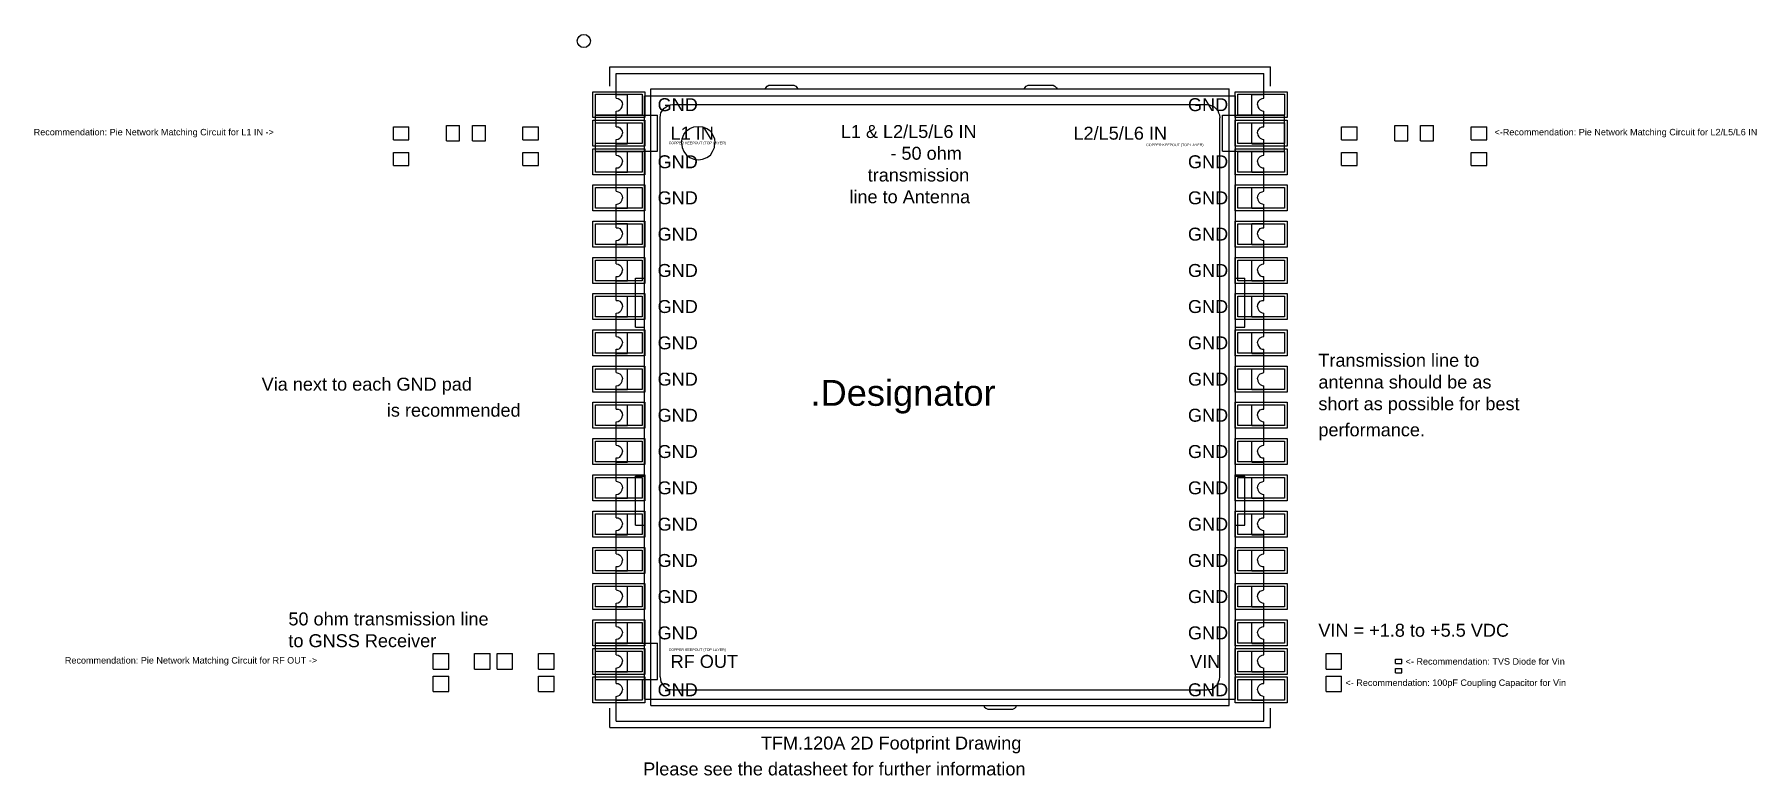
# Model space of a CAD drawing. Header units: millimetres. Extents: x -34.9 to 31.5, y -14.6 to 14.
import ezdxf

# ---------------------------------------------------------------- set-up
doc = ezdxf.new("R2010")
doc.units = ezdxf.units.MM
for name, color, linetype in [('Mechanical10', 56, 'Continuous'), ('Mechanical3', 76, 'Continuous'), ('TopLayer', 1, 'Continuous'), ('TopOverlay', 2, 'Continuous'), ('TopPaste', 8, 'Continuous'), ('TopSolder', 216, 'Continuous')]:
    doc.layers.add(name, color=color, linetype=linetype)
doc.styles.add('Arial', font='', dxfattribs={"height": 0.2})
doc.styles.get('Arial').set_extended_font_data('Arial')

msp = doc.modelspace()

# ---------------------------------------------------------------- texts
at = {"layer": 'Mechanical10', "style": 'Arial'}
for s, height, p in [('GND', 0.5, (-10.9, 11.047)), ('GND', 0.5, (9.567, 11.047)), ('Recommendation: Pie Network Matching Circuit for L1 IN ->', 0.25, (-34.976, 10.112)), ('L1 IN', 0.5, (-10.397, 9.945)), ('L1 & L2/L5/L6 IN', 0.5, (-3.832, 10.01)), ('L2/L5/L6 IN', 0.5, (5.149, 9.945)), ('<-Recommendation: Pie Network Matching Circuit for L2/L5/L6 IN', 0.25, (21.397, 10.112)), ('GND', 0.5, (-10.9, 8.842)), ('COPPER KEEPOUT (TOP LAYER)', 0.1, (-10.472, 9.77)), ('- 50 ohm', 0.5, (-1.916, 9.17)), ('COPPER KEEPOUT (TOP LAYER)', 0.1, (7.956, 9.695)), ('GND', 0.5, (9.567, 8.842)), ('transmission', 0.5, (-2.791, 8.33)), ('line to Antenna', 0.5, (-3.499, 7.49)), ('GND', 0.5, (-10.9, 7.449)), ('GND', 0.5, (9.567, 7.449)), ('GND', 0.5, (-10.9, 6.047)), ('GND', 0.5, (9.567, 6.047)), ('GND', 0.5, (-10.9, 4.644)), ('GND', 0.5, (9.567, 4.644)), ('GND', 0.5, (-10.9, 3.251)), ('GND', 0.5, (9.567, 3.251)), ('GND', 0.5, (-10.9, 1.848)), ('GND', 0.5, (9.567, 1.848)), ('Transmission line to', 0.5, (14.6, 1.176)), ('Via next to each GND pad', 0.5, (-26.18, 0.253)), ('GND', 0.5, (-10.9, 0.446)), ('GND', 0.5, (9.567, 0.446)), ('antenna should be as', 0.5, (14.6, 0.337)), ('short as possible for best', 0.5, (14.6, -0.503)), ('is recommended', 0.5, (-21.348, -0.753)), ('GND', 0.5, (-10.9, -0.947)), ('GND', 0.5, (9.567, -0.947)), ('performance.', 0.5, (14.6, -1.51)), ('GND', 0.5, (-10.9, -2.349)), ('GND', 0.5, (9.567, -2.349)), ('GND', 0.5, (-10.9, -3.751)), ('GND', 0.5, (9.567, -3.751)), ('GND', 0.5, (-10.9, -5.154)), ('GND', 0.5, (9.567, -5.154)), ('GND', 0.5, (-10.9, -6.556)), ('GND', 0.5, (9.567, -6.556)), ('GND', 0.5, (-10.9, -7.949)), ('GND', 0.5, (9.567, -7.949)), ('50 ohm transmission line', 0.5, (-25.147, -8.814)), ('to GNSS Receiver', 0.5, (-25.147, -9.654)), ('GND', 0.5, (-10.9, -9.352)), ('GND', 0.5, (9.567, -9.352)), ('VIN = +1.8 to +5.5 VDC', 0.5, (14.6, -9.25)), ('RF OUT', 0.5, (-10.397, -10.454)), ('VIN', 0.5, (9.65, -10.454)), ('Recommendation: Pie Network Matching Circuit for RF OUT ->', 0.25, (-33.773, -10.287)), ('<- Recommendation: TVS Diode for Vin', 0.25, (17.967, -10.329)), ('GND', 0.5, (-10.9, -11.549)), ('GND', 0.5, (9.567, -11.549)), ('<- Recommendation: 100pF Coupling Capacitor for Vin', 0.25, (15.647, -11.151)), ('TFM.120A 2D Footprint Drawing', 0.5, (-6.914, -13.606)), ('Please see the datasheet for further information', 0.5, (-11.455, -14.606))]:
    msp.add_text(s, height=height, dxfattribs=at).set_placement(p)
msp.add_text('COPPER KEEPOUT (TOP LAYER)', height=0.1, rotation=360, dxfattribs=at).set_placement((-10.472, -9.804))
at = {"layer": 'Mechanical3', "style": 'Arial'}
msp.add_text('.Designator', height=1, dxfattribs=at).set_placement((-4.998, -0.333))

# ---------------------------------------------------------------- linework, layer by layer
at = {"layer": 'Mechanical10'}
for p, q in [((-13.297, 9.495), (-13.297, 10.895)), ((-13.297, 10.895), (-10.897, 10.895)), ((-10.897, 9.495), (-10.897, 10.895)), ((10.897, 10.895), (13.297, 10.895)), ((10.897, 9.495), (10.897, 10.895)), ((13.297, 9.495), (13.297, 10.895)), ((-21.097, 9.945), (-21.097, 10.445)), ((-21.097, 10.445), (-20.497, 10.445)), ((-20.497, 9.945), (-20.497, 10.445)), ((-19.047, 10.495), (-18.547, 10.495)), ((-19.047, 9.895), (-19.047, 10.495)), ((-18.547, 9.895), (-18.547, 10.495)), ((-18.047, 10.495), (-17.547, 10.495)), ((-18.047, 9.895), (-18.047, 10.495)), ((-17.547, 9.895), (-17.547, 10.495)), ((-16.097, 9.945), (-16.097, 10.445)), ((-16.097, 10.445), (-15.497, 10.445)), ((-15.497, 9.945), (-15.497, 10.445)), ((15.497, 9.945), (15.497, 10.445)), ((15.497, 10.445), (16.097, 10.445)), ((16.097, 9.945), (16.097, 10.445)), ((17.547, 10.495), (18.047, 10.495)), ((17.547, 9.895), (17.547, 10.495)), ((18.047, 9.895), (18.047, 10.495)), ((18.547, 10.495), (19.047, 10.495)), ((18.547, 9.895), (18.547, 10.495)), ((19.047, 9.895), (19.047, 10.495)), ((20.497, 9.945), (20.497, 10.445)), ((20.497, 10.445), (21.097, 10.445)), ((21.097, 9.945), (21.097, 10.445)), ((-21.097, 9.945), (-20.497, 9.945)), ((-21.097, 8.945), (-21.097, 9.445)), ((-21.097, 9.445), (-20.497, 9.445)), ((-20.497, 8.945), (-20.497, 9.445)), ((-19.047, 9.895), (-18.547, 9.895)), ((-18.047, 9.895), (-17.547, 9.895)), ((-16.097, 9.945), (-15.497, 9.945)), ((-16.097, 8.945), (-16.097, 9.445)), ((-16.097, 9.445), (-15.497, 9.445)), ((-15.497, 8.945), (-15.497, 9.445)), ((-13.297, 9.495), (-10.897, 9.495)), ((10.897, 9.495), (13.297, 9.495)), ((15.497, 9.945), (16.097, 9.945)), ((15.497, 8.945), (15.497, 9.445)), ((15.497, 9.445), (16.097, 9.445)), ((16.097, 8.945), (16.097, 9.445)), ((17.547, 9.895), (18.047, 9.895)), ((18.547, 9.895), (19.047, 9.895)), ((20.497, 9.945), (21.097, 9.945)), ((20.497, 8.945), (20.497, 9.445)), ((20.497, 9.445), (21.097, 9.445)), ((21.097, 8.945), (21.097, 9.445)), ((-21.097, 8.945), (-20.497, 8.945)), ((-16.097, 8.945), (-15.497, 8.945)), ((15.497, 8.945), (16.097, 8.945)), ((20.497, 8.945), (21.097, 8.945)), ((-19.561, -10.504), (-19.561, -9.904)), ((-19.561, -9.904), (-18.961, -9.904)), ((-18.961, -10.504), (-18.961, -9.904)), ((-17.961, -10.504), (-17.961, -9.904)), ((-17.961, -9.904), (-17.361, -9.904)), ((-17.361, -10.504), (-17.361, -9.904)), ((-17.097, -9.904), (-16.497, -9.904)), ((-17.097, -10.504), (-17.097, -9.904)), ((-16.497, -10.504), (-16.497, -9.904)), ((-15.497, -10.504), (-15.497, -9.904)), ((-15.497, -9.904), (-14.897, -9.904)), ((-14.897, -10.504), (-14.897, -9.904)), ((-13.297, -10.904), (-13.297, -9.504)), ((-13.297, -9.504), (-10.897, -9.504)), ((-10.897, -10.904), (-10.897, -9.504)), ((14.897, -10.504), (14.897, -9.904)), ((14.897, -9.904), (15.497, -9.904)), ((15.497, -10.504), (15.497, -9.904)), ((-19.561, -10.504), (-18.961, -10.504)), ((-17.961, -10.504), (-17.361, -10.504)), ((-17.097, -10.504), (-16.497, -10.504)), ((-15.497, -10.504), (-14.897, -10.504)), ((14.897, -10.504), (15.497, -10.504)), ((17.577, -10.119), (17.817, -10.119)), ((17.577, -10.289), (17.577, -10.119)), ((17.577, -10.289), (17.817, -10.289)), ((17.577, -10.649), (17.577, -10.479)), ((17.577, -10.479), (17.817, -10.479)), ((17.817, -10.289), (17.817, -10.119)), ((17.817, -10.649), (17.817, -10.479)), ((-19.561, -11.368), (-19.561, -10.768)), ((-19.561, -10.768), (-18.961, -10.768)), ((-18.961, -11.368), (-18.961, -10.768)), ((-15.497, -11.368), (-15.497, -10.768)), ((-15.497, -10.768), (-14.897, -10.768)), ((-14.897, -11.368), (-14.897, -10.768)), ((-13.297, -10.904), (-10.897, -10.904)), ((14.897, -11.368), (14.897, -10.768)), ((14.897, -10.768), (15.497, -10.768)), ((15.497, -11.368), (15.497, -10.768)), ((17.577, -10.649), (17.817, -10.649)), ((-19.561, -11.368), (-18.961, -11.368)), ((-15.497, -11.368), (-14.897, -11.368)), ((14.897, -11.368), (15.497, -11.368))]:
    msp.add_line(p, q, dxfattribs=at)
at = {"layer": 'Mechanical3'}
for p, q in [((-12.497, 12.506), (12.497, 12.506)), ((-12.497, 11.694), (-12.497, 12.506)), ((-6.729, 11.941), (-6.676, 12.012)), ((-6.676, 12.012), (-6.606, 12.047)), ((-6.606, 12.047), (-6.536, 12.047)), ((-6.536, 12.047), (-5.706, 12.047)), ((-5.706, 12.047), (-5.636, 12.047)), ((-5.636, 12.047), (-5.566, 12.012)), ((-5.566, 12.012), (-5.513, 11.941)), ((3.272, 11.941), (3.325, 12.012)), ((3.325, 12.012), (3.395, 12.047)), ((3.395, 12.047), (3.466, 12.047)), ((3.466, 12.047), (4.277, 12.047)), ((4.277, 12.047), (4.365, 12.047)), ((4.365, 12.047), (4.436, 12.012)), ((4.436, 12.012), (4.489, 11.941)), ((12.497, 11.694), (12.497, 12.506)), ((-12.497, 11.694), (-12.056, 11.694)), ((-12.497, 11.553), (-12.497, 11.694)), ((-12.497, 11.553), (-12.427, 11.536)), ((-12.427, 11.536), (-12.357, 11.5)), ((-12.357, 11.5), (-12.304, 11.447)), ((-12.304, 11.447), (-12.268, 11.376)), ((-12.268, 11.376), (-12.25, 11.307)), ((-12.268, 11.218), (-12.25, 11.307)), ((-12.056, 10.9), (-12.056, 11.694)), ((-11.404, 11.641), (-11.386, 11.641)), ((-11.404, -11.66), (-11.404, 11.641)), ((-11.386, 11.641), (-11.369, 11.641)), ((-11.369, 11.641), (-11.333, 11.641)), ((-11.333, 11.641), (-11.298, 11.641)), ((-11.298, 11.641), (-11.262, 11.641)), ((-11.262, 11.641), (-11.21, 11.641)), ((-11.21, 11.641), (-11.157, 11.641)), ((-11.157, 11.905), (11.156, 11.905)), ((-11.157, 11.888), (-11.157, 11.905)), ((-11.157, 11.87), (-11.157, 11.888)), ((-11.157, 11.852), (-11.157, 11.87)), ((-11.157, 11.817), (-11.157, 11.852)), ((-11.157, 11.782), (-11.157, 11.817)), ((-11.157, 11.748), (-11.157, 11.782)), ((-11.157, 11.694), (-11.157, 11.748)), ((-11.157, 11.641), (-11.157, 11.694)), ((-11.157, 11.641), (11.156, 11.641)), ((-11.157, -11.66), (-11.157, 11.641)), ((-10.398, 11.288), (-10.31, 11.307)), ((-10.31, 11.307), (10.292, 11.307)), ((-6.764, 11.905), (-6.729, 11.941)), ((-5.513, 11.941), (-5.477, 11.905)), ((3.237, 11.905), (3.272, 11.941)), ((4.489, 11.941), (4.524, 11.905)), ((10.292, 11.307), (10.398, 11.288)), ((11.156, 11.888), (11.156, 11.905)), ((11.156, 11.87), (11.156, 11.888)), ((11.156, 11.852), (11.156, 11.87)), ((11.156, 11.817), (11.156, 11.852)), ((11.156, 11.782), (11.156, 11.817)), ((11.156, 11.748), (11.156, 11.782)), ((11.156, 11.694), (11.156, 11.748)), ((11.156, 11.641), (11.156, 11.694)), ((11.156, 11.641), (11.209, 11.641)), ((11.156, -11.66), (11.156, 11.641)), ((11.209, 11.641), (11.244, 11.641)), ((11.244, 11.641), (11.297, 11.641)), ((11.297, 11.641), (11.333, 11.641)), ((11.333, 11.641), (11.368, 11.641)), ((11.368, 11.641), (11.386, 11.641)), ((11.386, 11.641), (11.404, 11.641)), ((11.404, -11.66), (11.404, 11.641)), ((12.038, 11.694), (12.497, 11.694)), ((12.038, 10.9), (12.038, 11.694)), ((12.25, 11.307), (12.268, 11.376)), ((12.25, 11.307), (12.268, 11.218)), ((12.268, 11.376), (12.303, 11.447)), ((12.303, 11.447), (12.356, 11.5)), ((12.356, 11.5), (12.426, 11.536)), ((12.426, 11.536), (12.497, 11.553)), ((12.497, 11.553), (12.497, 11.694)), ((-12.497, 11.042), (-12.427, 11.059)), ((-12.497, 10.9), (-12.497, 11.042)), ((-12.497, 10.601), (-12.497, 10.9)), ((-12.497, 10.9), (-12.056, 10.9)), ((-12.427, 11.059), (-12.357, 11.095)), ((-12.357, 11.095), (-12.304, 11.147)), ((-12.304, 11.147), (-12.268, 11.218)), ((-10.804, 10.794), (-10.786, 10.9)), ((-10.804, -10.796), (-10.804, 10.794)), ((-10.786, 10.9), (-10.769, 10.988)), ((-10.769, 10.988), (-10.716, 11.077)), ((-10.716, 11.077), (-10.663, 11.147)), ((-10.663, 11.147), (-10.575, 11.218)), ((-10.575, 11.218), (-10.487, 11.253)), ((-10.487, 11.253), (-10.398, 11.288)), ((10.398, 11.288), (10.486, 11.253)), ((10.486, 11.253), (10.574, 11.218)), ((10.574, 11.218), (10.645, 11.147)), ((10.645, 11.147), (10.715, 11.077)), ((10.715, 11.077), (10.75, 10.988)), ((10.75, 10.988), (10.786, 10.9)), ((10.786, 10.9), (10.803, 10.794)), ((10.803, -10.796), (10.803, 10.794)), ((12.038, 10.9), (12.497, 10.9)), ((12.268, 11.218), (12.303, 11.147)), ((12.303, 11.147), (12.356, 11.095)), ((12.356, 11.095), (12.426, 11.059)), ((12.426, 11.059), (12.497, 11.042)), ((12.497, 10.9), (12.497, 11.042)), ((12.497, 10.601), (12.497, 10.9)), ((-12.497, 10.441), (-12.497, 10.601)), ((-12.497, 10.601), (-12.056, 10.601)), ((-12.497, 10.441), (-12.427, 10.441)), ((-12.427, 10.441), (-12.357, 10.406)), ((-12.427, 9.965), (-12.357, 10)), ((-12.357, 10.406), (-12.304, 10.336)), ((-12.357, 10), (-12.304, 10.053)), ((-12.304, 10.336), (-12.268, 10.283)), ((-12.304, 10.053), (-12.268, 10.124)), ((-12.268, 10.283), (-12.25, 10.195)), ((-12.268, 10.124), (-12.25, 10.195)), ((-12.056, 9.789), (-12.056, 10.601)), ((-9.975, 9.824), (-9.957, 9.983)), ((-9.957, 9.983), (-9.887, 10.142)), ((-9.887, 10.142), (-9.781, 10.283)), ((-9.781, 10.283), (-9.658, 10.371)), ((-9.658, 10.371), (-9.498, 10.441)), ((-9.498, 10.441), (-9.322, 10.459)), ((-9.322, 10.459), (-9.164, 10.441)), ((-9.164, 10.441), (-9.005, 10.371)), ((-9.005, 10.371), (-8.864, 10.283)), ((-8.864, 10.283), (-8.776, 10.142)), ((-8.776, 10.142), (-8.705, 9.983)), ((-8.705, 9.983), (-8.688, 9.824)), ((12.038, 10.601), (12.497, 10.601)), ((12.038, 9.789), (12.038, 10.601)), ((12.25, 10.195), (12.268, 10.283)), ((12.25, 10.195), (12.268, 10.124)), ((12.268, 10.283), (12.303, 10.336)), ((12.268, 10.124), (12.303, 10.053)), ((12.303, 10.336), (12.356, 10.406)), ((12.303, 10.053), (12.356, 10)), ((12.356, 10.406), (12.426, 10.441)), ((12.356, 10), (12.426, 9.965)), ((12.426, 10.441), (12.497, 10.441)), ((12.497, 10.441), (12.497, 10.601)), ((-12.497, 9.948), (-12.427, 9.965)), ((-12.497, 9.789), (-12.497, 9.948)), ((-12.497, 9.789), (-12.056, 9.789)), ((-12.497, 9.489), (-12.497, 9.789)), ((-12.497, 9.348), (-12.497, 9.489)), ((-12.497, 9.489), (-12.056, 9.489)), ((-12.497, 9.348), (-12.427, 9.331)), ((-12.427, 9.331), (-12.357, 9.295)), ((-12.056, 8.695), (-12.056, 9.489)), ((-9.975, 9.824), (-9.957, 9.648)), ((-9.957, 9.648), (-9.887, 9.489)), ((-9.887, 9.489), (-9.781, 9.348)), ((-9.781, 9.348), (-9.658, 9.26)), ((-9.005, 9.26), (-8.864, 9.348)), ((-8.864, 9.348), (-8.776, 9.489)), ((-8.776, 9.489), (-8.705, 9.648)), ((-8.705, 9.648), (-8.688, 9.824)), ((12.038, 9.789), (12.497, 9.789)), ((12.038, 9.489), (12.497, 9.489)), ((12.038, 8.695), (12.038, 9.489)), ((12.356, 9.295), (12.426, 9.331)), ((12.426, 9.965), (12.497, 9.948)), ((12.426, 9.331), (12.497, 9.348)), ((12.497, 9.789), (12.497, 9.948)), ((12.497, 9.489), (12.497, 9.789)), ((12.497, 9.348), (12.497, 9.489)), ((-12.497, 8.695), (-12.497, 8.854)), ((-12.497, 8.854), (-12.427, 8.854)), ((-12.497, 8.695), (-12.056, 8.695)), ((-12.497, 8.096), (-12.497, 8.695)), ((-12.427, 8.854), (-12.357, 8.89)), ((-12.357, 9.295), (-12.304, 9.243)), ((-12.357, 8.89), (-12.304, 8.942)), ((-12.304, 9.243), (-12.268, 9.171)), ((-12.304, 8.942), (-12.268, 9.013)), ((-12.268, 9.171), (-12.25, 9.101)), ((-12.268, 9.013), (-12.25, 9.101)), ((-9.658, 9.26), (-9.498, 9.189)), ((-9.498, 9.189), (-9.322, 9.171)), ((-9.322, 9.171), (-9.164, 9.189)), ((-9.164, 9.189), (-9.005, 9.26)), ((12.038, 8.695), (12.497, 8.695)), ((12.25, 9.101), (12.268, 9.171)), ((12.25, 9.101), (12.268, 9.013)), ((12.268, 9.171), (12.303, 9.243)), ((12.268, 9.013), (12.303, 8.942)), ((12.303, 9.243), (12.356, 9.295)), ((12.303, 8.942), (12.356, 8.89)), ((12.356, 8.89), (12.426, 8.854)), ((12.426, 8.854), (12.497, 8.854)), ((12.497, 8.695), (12.497, 8.854)), ((12.497, 8.096), (12.497, 8.695)), ((-12.497, 8.096), (-12.056, 8.096)), ((-12.497, 7.955), (-12.497, 8.096)), ((-12.056, 7.302), (-12.056, 8.096)), ((12.038, 8.096), (12.497, 8.096)), ((12.038, 7.302), (12.038, 8.096)), ((12.497, 7.955), (12.497, 8.096)), ((-12.497, 7.955), (-12.427, 7.937)), ((-12.497, 7.443), (-12.427, 7.461)), ((-12.497, 7.302), (-12.497, 7.443)), ((-12.427, 7.937), (-12.357, 7.902)), ((-12.427, 7.461), (-12.357, 7.496)), ((-12.357, 7.902), (-12.304, 7.849)), ((-12.357, 7.496), (-12.304, 7.549)), ((-12.304, 7.849), (-12.268, 7.778)), ((-12.304, 7.549), (-12.268, 7.619)), ((-12.268, 7.778), (-12.25, 7.69)), ((-12.268, 7.619), (-12.25, 7.69)), ((12.25, 7.69), (12.268, 7.778)), ((12.25, 7.69), (12.268, 7.619)), ((12.268, 7.778), (12.303, 7.849)), ((12.268, 7.619), (12.303, 7.549)), ((12.303, 7.849), (12.356, 7.902)), ((12.303, 7.549), (12.356, 7.496)), ((12.356, 7.902), (12.426, 7.937)), ((12.356, 7.496), (12.426, 7.461)), ((12.426, 7.937), (12.497, 7.955)), ((12.426, 7.461), (12.497, 7.443)), ((12.497, 7.302), (12.497, 7.443)), ((-12.497, 7.302), (-12.056, 7.302)), ((-12.497, 6.702), (-12.497, 7.302)), ((-12.497, 6.702), (-12.056, 6.702)), ((-12.497, 6.544), (-12.497, 6.702)), ((-12.056, 5.891), (-12.056, 6.702)), ((12.038, 7.302), (12.497, 7.302)), ((12.038, 5.891), (12.038, 6.702)), ((12.038, 6.702), (12.497, 6.702)), ((12.497, 6.702), (12.497, 7.302)), ((12.497, 6.544), (12.497, 6.702)), ((-12.497, 6.544), (-12.427, 6.544)), ((-12.497, 6.05), (-12.427, 6.068)), ((-12.497, 5.891), (-12.497, 6.05)), ((-12.427, 6.544), (-12.357, 6.509)), ((-12.427, 6.068), (-12.357, 6.103)), ((-12.357, 6.509), (-12.304, 6.437)), ((-12.357, 6.103), (-12.304, 6.156)), ((-12.304, 6.437), (-12.268, 6.367)), ((-12.304, 6.156), (-12.268, 6.226)), ((-12.268, 6.367), (-12.25, 6.296)), ((-12.268, 6.226), (-12.25, 6.296)), ((12.25, 6.296), (12.268, 6.367)), ((12.25, 6.296), (12.268, 6.226)), ((12.268, 6.367), (12.303, 6.437)), ((12.268, 6.226), (12.303, 6.156)), ((12.303, 6.437), (12.356, 6.509)), ((12.303, 6.156), (12.356, 6.103)), ((12.356, 6.509), (12.426, 6.544)), ((12.356, 6.103), (12.426, 6.068)), ((12.426, 6.544), (12.497, 6.544)), ((12.426, 6.068), (12.497, 6.05)), ((12.497, 5.891), (12.497, 6.05)), ((-12.497, 5.891), (-12.056, 5.891)), ((-12.497, 5.291), (-12.497, 5.891)), ((12.038, 5.891), (12.497, 5.891)), ((12.497, 5.291), (12.497, 5.891)), ((-12.497, 5.291), (-12.056, 5.291)), ((-12.497, 5.15), (-12.497, 5.291)), ((-12.497, 5.15), (-12.427, 5.133)), ((-12.497, 4.497), (-12.497, 4.656)), ((-12.497, 4.656), (-12.427, 4.656)), ((-12.427, 5.133), (-12.357, 5.097)), ((-12.427, 4.656), (-12.357, 4.692)), ((-12.357, 5.097), (-12.304, 5.044)), ((-12.357, 4.692), (-12.304, 4.745)), ((-12.304, 5.044), (-12.268, 4.973)), ((-12.304, 4.745), (-12.268, 4.815)), ((-12.268, 4.973), (-12.25, 4.903)), ((-12.268, 4.815), (-12.25, 4.903)), ((-12.056, 4.497), (-12.056, 5.291)), ((12.038, 4.497), (12.038, 5.291)), ((12.038, 5.291), (12.497, 5.291)), ((12.25, 4.903), (12.268, 4.973)), ((12.25, 4.903), (12.268, 4.815)), ((12.268, 4.973), (12.303, 5.044)), ((12.268, 4.815), (12.303, 4.745)), ((12.303, 5.044), (12.356, 5.097)), ((12.303, 4.745), (12.356, 4.692)), ((12.356, 5.097), (12.426, 5.133)), ((12.356, 4.692), (12.426, 4.656)), ((12.426, 5.133), (12.497, 5.15)), ((12.426, 4.656), (12.497, 4.656)), ((12.497, 5.15), (12.497, 5.291)), ((12.497, 4.497), (12.497, 4.656)), ((-12.497, 4.497), (-12.056, 4.497)), ((-12.497, 3.898), (-12.497, 4.497)), ((-11.756, 2.698), (-11.756, 4.603)), ((-11.756, 4.603), (-11.404, 4.603)), ((11.404, 4.603), (11.756, 4.603)), ((11.756, 2.698), (11.756, 4.603)), ((12.038, 4.497), (12.497, 4.497)), ((12.497, 3.898), (12.497, 4.497)), ((-12.497, 3.898), (-12.056, 3.898)), ((-12.497, 3.739), (-12.497, 3.898)), ((-12.497, 3.739), (-12.427, 3.739)), ((-12.427, 3.739), (-12.357, 3.703)), ((-12.357, 3.703), (-12.304, 3.65)), ((-12.357, 3.298), (-12.304, 3.351)), ((-12.304, 3.65), (-12.268, 3.58)), ((-12.304, 3.351), (-12.268, 3.422)), ((-12.268, 3.58), (-12.25, 3.492)), ((-12.268, 3.422), (-12.25, 3.492)), ((-12.056, 3.104), (-12.056, 3.898)), ((12.038, 3.898), (12.497, 3.898)), ((12.038, 3.104), (12.038, 3.898)), ((12.25, 3.492), (12.268, 3.58)), ((12.25, 3.492), (12.268, 3.422)), ((12.268, 3.58), (12.303, 3.65)), ((12.268, 3.422), (12.303, 3.351)), ((12.303, 3.65), (12.356, 3.703)), ((12.303, 3.351), (12.356, 3.298)), ((12.356, 3.703), (12.426, 3.739)), ((12.426, 3.739), (12.497, 3.739)), ((12.497, 3.739), (12.497, 3.898)), ((-12.497, 3.245), (-12.427, 3.262)), ((-12.497, 3.104), (-12.497, 3.245)), ((-12.497, 3.104), (-12.056, 3.104)), ((-12.497, 2.504), (-12.497, 3.104)), ((-12.427, 3.262), (-12.357, 3.298)), ((-11.756, 2.698), (-11.404, 2.698)), ((11.404, 2.698), (11.756, 2.698)), ((12.038, 3.104), (12.497, 3.104)), ((12.356, 3.298), (12.426, 3.262)), ((12.426, 3.262), (12.497, 3.245)), ((12.497, 3.104), (12.497, 3.245)), ((12.497, 2.504), (12.497, 3.104)), ((-12.497, 2.345), (-12.497, 2.504)), ((-12.497, 2.504), (-12.056, 2.504)), ((-12.497, 2.345), (-12.427, 2.327)), ((-12.427, 2.327), (-12.357, 2.292)), ((-12.357, 2.292), (-12.304, 2.239)), ((-12.304, 2.239), (-12.268, 2.169)), ((-12.304, 1.958), (-12.268, 2.028)), ((-12.268, 2.169), (-12.25, 2.099)), ((-12.268, 2.028), (-12.25, 2.099)), ((-12.056, 1.693), (-12.056, 2.504)), ((12.038, 2.504), (12.497, 2.504)), ((12.038, 1.693), (12.038, 2.504)), ((12.25, 2.099), (12.268, 2.169)), ((12.25, 2.099), (12.268, 2.028)), ((12.268, 2.169), (12.303, 2.239)), ((12.268, 2.028), (12.303, 1.958)), ((12.303, 2.239), (12.356, 2.292)), ((12.356, 2.292), (12.426, 2.327)), ((12.426, 2.327), (12.497, 2.345)), ((12.497, 2.345), (12.497, 2.504)), ((-12.497, 1.693), (-12.497, 1.851)), ((-12.497, 1.851), (-12.427, 1.851)), ((-12.497, 1.693), (-12.056, 1.693)), ((-12.497, 1.093), (-12.497, 1.693)), ((-12.427, 1.851), (-12.357, 1.886)), ((-12.357, 1.886), (-12.304, 1.958)), ((12.038, 1.693), (12.497, 1.693)), ((12.303, 1.958), (12.356, 1.886)), ((12.356, 1.886), (12.426, 1.851)), ((12.426, 1.851), (12.497, 1.851)), ((12.497, 1.693), (12.497, 1.851)), ((12.497, 1.093), (12.497, 1.693)), ((-12.497, 1.093), (-12.056, 1.093)), ((-12.497, 0.952), (-12.497, 1.093)), ((-12.497, 0.952), (-12.427, 0.934)), ((-12.427, 0.934), (-12.357, 0.899)), ((-12.357, 0.899), (-12.304, 0.846)), ((-12.304, 0.846), (-12.268, 0.776)), ((-12.268, 0.776), (-12.25, 0.705)), ((-12.268, 0.617), (-12.25, 0.705)), ((-12.056, 0.299), (-12.056, 1.093)), ((12.038, 1.093), (12.497, 1.093)), ((12.038, 0.299), (12.038, 1.093)), ((12.25, 0.705), (12.268, 0.776)), ((12.25, 0.705), (12.268, 0.617)), ((12.268, 0.776), (12.303, 0.846)), ((12.303, 0.846), (12.356, 0.899)), ((12.356, 0.899), (12.426, 0.934)), ((12.426, 0.934), (12.497, 0.952)), ((12.497, 0.952), (12.497, 1.093)), ((-12.497, 0.44), (-12.427, 0.458)), ((-12.497, 0.299), (-12.497, 0.44)), ((-12.497, 0.299), (-12.056, 0.299)), ((-12.497, -0.3), (-12.497, 0.299)), ((-12.427, 0.458), (-12.357, 0.493)), ((-12.357, 0.493), (-12.304, 0.546)), ((-12.304, 0.546), (-12.268, 0.617)), ((12.038, 0.299), (12.497, 0.299)), ((12.268, 0.617), (12.303, 0.546)), ((12.303, 0.546), (12.356, 0.493)), ((12.356, 0.493), (12.426, 0.458)), ((12.426, 0.458), (12.497, 0.44)), ((12.497, 0.299), (12.497, 0.44)), ((12.497, -0.3), (12.497, 0.299)), ((-12.497, -0.459), (-12.497, -0.3)), ((-12.497, -0.3), (-12.056, -0.3)), ((-12.497, -0.459), (-12.427, -0.459)), ((-12.427, -0.459), (-12.357, -0.494)), ((-12.357, -0.494), (-12.304, -0.547)), ((-12.304, -0.547), (-12.268, -0.618)), ((-12.268, -0.618), (-12.25, -0.706)), ((-12.056, -1.094), (-12.056, -0.3)), ((12.038, -0.3), (12.497, -0.3)), ((12.038, -1.094), (12.038, -0.3)), ((12.25, -0.706), (12.268, -0.618)), ((12.268, -0.618), (12.303, -0.547)), ((12.303, -0.547), (12.356, -0.494)), ((12.356, -0.494), (12.426, -0.459)), ((12.426, -0.459), (12.497, -0.459)), ((12.497, -0.459), (12.497, -0.3)), ((-12.497, -0.952), (-12.427, -0.936)), ((-12.497, -1.094), (-12.497, -0.952)), ((-12.497, -1.094), (-12.056, -1.094)), ((-12.497, -1.694), (-12.497, -1.094)), ((-12.427, -0.936), (-12.357, -0.9)), ((-12.357, -0.9), (-12.304, -0.848)), ((-12.304, -0.848), (-12.268, -0.777)), ((-12.268, -0.777), (-12.25, -0.706)), ((12.038, -1.094), (12.497, -1.094)), ((12.25, -0.706), (12.268, -0.777)), ((12.268, -0.777), (12.303, -0.848)), ((12.303, -0.848), (12.356, -0.9)), ((12.356, -0.9), (12.426, -0.936)), ((12.426, -0.936), (12.497, -0.952)), ((12.497, -1.094), (12.497, -0.952)), ((12.497, -1.694), (12.497, -1.094)), ((-12.497, -1.853), (-12.497, -1.694)), ((-12.497, -1.694), (-12.056, -1.694)), ((-12.497, -1.853), (-12.427, -1.87)), ((-12.427, -1.87), (-12.357, -1.906)), ((-12.357, -1.906), (-12.304, -1.958)), ((-12.304, -1.958), (-12.268, -2.029)), ((-12.056, -2.505), (-12.056, -1.694)), ((12.038, -1.694), (12.497, -1.694)), ((12.038, -2.505), (12.038, -1.694)), ((12.268, -2.029), (12.303, -1.958)), ((12.303, -1.958), (12.356, -1.906)), ((12.356, -1.906), (12.426, -1.87)), ((12.426, -1.87), (12.497, -1.853)), ((12.497, -1.853), (12.497, -1.694)), ((-12.497, -2.505), (-12.497, -2.347)), ((-12.497, -2.347), (-12.427, -2.347)), ((-12.497, -2.505), (-12.056, -2.505)), ((-12.497, -3.105), (-12.497, -2.505)), ((-12.427, -2.347), (-12.357, -2.311)), ((-12.357, -2.311), (-12.304, -2.241)), ((-12.304, -2.241), (-12.268, -2.188)), ((-12.268, -2.029), (-12.25, -2.099)), ((-12.268, -2.188), (-12.25, -2.099)), ((12.038, -2.505), (12.497, -2.505)), ((12.25, -2.099), (12.268, -2.029)), ((12.25, -2.099), (12.268, -2.188)), ((12.268, -2.188), (12.303, -2.241)), ((12.303, -2.241), (12.356, -2.311)), ((12.356, -2.311), (12.426, -2.347)), ((12.426, -2.347), (12.497, -2.347)), ((12.497, -2.505), (12.497, -2.347)), ((12.497, -3.105), (12.497, -2.505)), ((-12.497, -3.105), (-12.056, -3.105)), ((-12.497, -3.246), (-12.497, -3.105)), ((-12.497, -3.246), (-12.427, -3.264)), ((-12.427, -3.264), (-12.357, -3.299)), ((-12.357, -3.299), (-12.304, -3.352)), ((-12.056, -3.898), (-12.056, -3.105)), ((-11.756, -3.052), (-11.404, -3.052)), ((-11.756, -4.939), (-11.756, -3.052)), ((11.404, -3.052), (11.756, -3.052)), ((11.756, -4.939), (11.756, -3.052)), ((12.038, -3.898), (12.038, -3.105)), ((12.038, -3.105), (12.497, -3.105)), ((12.303, -3.352), (12.356, -3.299)), ((12.356, -3.299), (12.426, -3.264)), ((12.426, -3.264), (12.497, -3.246)), ((12.497, -3.246), (12.497, -3.105)), ((-12.497, -3.758), (-12.427, -3.74)), ((-12.497, -3.898), (-12.497, -3.758)), ((-12.497, -3.898), (-12.056, -3.898)), ((-12.497, -4.499), (-12.497, -3.898)), ((-12.427, -3.74), (-12.357, -3.705)), ((-12.357, -3.705), (-12.304, -3.652)), ((-12.304, -3.352), (-12.268, -3.422)), ((-12.304, -3.652), (-12.268, -3.582)), ((-12.268, -3.422), (-12.25, -3.511)), ((-12.268, -3.582), (-12.25, -3.511)), ((12.038, -3.898), (12.497, -3.898)), ((12.25, -3.511), (12.268, -3.422)), ((12.25, -3.511), (12.268, -3.582)), ((12.268, -3.422), (12.303, -3.352)), ((12.268, -3.582), (12.303, -3.652)), ((12.303, -3.652), (12.356, -3.705)), ((12.356, -3.705), (12.426, -3.74)), ((12.426, -3.74), (12.497, -3.758)), ((12.497, -3.898), (12.497, -3.758)), ((12.497, -4.499), (12.497, -3.898)), ((-12.497, -4.499), (-12.056, -4.499)), ((-12.497, -4.657), (-12.497, -4.499)), ((-12.056, -5.31), (-12.056, -4.499)), ((12.038, -5.31), (12.038, -4.499)), ((12.038, -4.499), (12.497, -4.499)), ((12.497, -4.657), (12.497, -4.499)), ((-12.497, -4.657), (-12.427, -4.657)), ((-12.497, -5.151), (-12.427, -5.133)), ((-12.497, -5.31), (-12.497, -5.151)), ((-12.497, -5.31), (-12.056, -5.31)), ((-12.497, -5.91), (-12.497, -5.31)), ((-12.427, -4.657), (-12.357, -4.692)), ((-12.427, -5.133), (-12.357, -5.098)), ((-12.357, -4.692), (-12.304, -4.763)), ((-12.357, -5.098), (-12.304, -5.045)), ((-12.304, -4.763), (-12.268, -4.833)), ((-12.304, -5.045), (-12.268, -4.975)), ((-12.268, -4.833), (-12.25, -4.905)), ((-12.268, -4.975), (-12.25, -4.905)), ((-11.756, -4.939), (-11.404, -4.939)), ((11.404, -4.939), (11.756, -4.939)), ((12.038, -5.31), (12.497, -5.31)), ((12.25, -4.905), (12.268, -4.833)), ((12.25, -4.905), (12.268, -4.975)), ((12.268, -4.833), (12.303, -4.763)), ((12.268, -4.975), (12.303, -5.045)), ((12.303, -4.763), (12.356, -4.692)), ((12.303, -5.045), (12.356, -5.098)), ((12.356, -4.692), (12.426, -4.657)), ((12.356, -5.098), (12.426, -5.133)), ((12.426, -4.657), (12.497, -4.657)), ((12.426, -5.133), (12.497, -5.151)), ((12.497, -5.31), (12.497, -5.151)), ((12.497, -5.91), (12.497, -5.31)), ((-12.497, -5.91), (-12.056, -5.91)), ((-12.497, -6.051), (-12.497, -5.91)), ((-12.056, -6.704), (-12.056, -5.91)), ((12.038, -5.91), (12.497, -5.91)), ((12.038, -6.704), (12.038, -5.91)), ((12.497, -6.051), (12.497, -5.91)), ((-12.497, -6.051), (-12.427, -6.068)), ((-12.497, -6.544), (-12.427, -6.544)), ((-12.497, -6.704), (-12.497, -6.544)), ((-12.427, -6.068), (-12.357, -6.103)), ((-12.427, -6.544), (-12.357, -6.509)), ((-12.357, -6.103), (-12.304, -6.156)), ((-12.357, -6.509), (-12.304, -6.456)), ((-12.304, -6.156), (-12.268, -6.227)), ((-12.304, -6.456), (-12.268, -6.386)), ((-12.268, -6.227), (-12.25, -6.298)), ((-12.268, -6.386), (-12.25, -6.298)), ((12.25, -6.298), (12.268, -6.227)), ((12.25, -6.298), (12.268, -6.386)), ((12.268, -6.227), (12.303, -6.156)), ((12.268, -6.386), (12.303, -6.456)), ((12.303, -6.156), (12.356, -6.103)), ((12.303, -6.456), (12.356, -6.509)), ((12.356, -6.103), (12.426, -6.068)), ((12.356, -6.509), (12.426, -6.544)), ((12.426, -6.068), (12.497, -6.051)), ((12.426, -6.544), (12.497, -6.544)), ((12.497, -6.704), (12.497, -6.544)), ((-12.497, -6.704), (-12.056, -6.704)), ((-12.497, -7.302), (-12.497, -6.704)), ((-12.497, -7.444), (-12.497, -7.302)), ((-12.497, -7.302), (-12.056, -7.302)), ((-12.056, -8.097), (-12.056, -7.302)), ((12.038, -6.704), (12.497, -6.704)), ((12.038, -7.302), (12.497, -7.302)), ((12.038, -8.097), (12.038, -7.302)), ((12.497, -7.302), (12.497, -6.704)), ((12.497, -7.444), (12.497, -7.302)), ((-12.497, -7.444), (-12.427, -7.462)), ((-12.497, -7.955), (-12.427, -7.938)), ((-12.497, -8.097), (-12.497, -7.955)), ((-12.427, -7.462), (-12.357, -7.497)), ((-12.427, -7.938), (-12.357, -7.903)), ((-12.357, -7.497), (-12.304, -7.55)), ((-12.357, -7.903), (-12.304, -7.85)), ((-12.304, -7.55), (-12.268, -7.621)), ((-12.304, -7.85), (-12.268, -7.779)), ((-12.268, -7.621), (-12.25, -7.709)), ((-12.268, -7.779), (-12.25, -7.709)), ((12.25, -7.709), (12.268, -7.621)), ((12.25, -7.709), (12.268, -7.779)), ((12.268, -7.621), (12.303, -7.55)), ((12.268, -7.779), (12.303, -7.85)), ((12.303, -7.55), (12.356, -7.497)), ((12.303, -7.85), (12.356, -7.903)), ((12.356, -7.497), (12.426, -7.462)), ((12.356, -7.903), (12.426, -7.938)), ((12.426, -7.462), (12.497, -7.444)), ((12.426, -7.938), (12.497, -7.955)), ((12.497, -8.097), (12.497, -7.955)), ((-12.497, -8.097), (-12.056, -8.097)), ((-12.497, -8.697), (-12.497, -8.097)), ((12.038, -8.097), (12.497, -8.097)), ((12.497, -8.697), (12.497, -8.097)), ((-12.497, -8.855), (-12.497, -8.697)), ((-12.497, -8.697), (-12.056, -8.697)), ((-12.497, -8.855), (-12.427, -8.873)), ((-12.427, -8.873), (-12.357, -8.908)), ((-12.427, -9.331), (-12.357, -9.296)), ((-12.357, -8.908), (-12.304, -8.961)), ((-12.357, -9.296), (-12.304, -9.243)), ((-12.304, -8.961), (-12.268, -9.032)), ((-12.304, -9.243), (-12.268, -9.173)), ((-12.268, -9.032), (-12.25, -9.102)), ((-12.268, -9.173), (-12.25, -9.102)), ((-12.056, -9.508), (-12.056, -8.697)), ((12.038, -9.508), (12.038, -8.697)), ((12.038, -8.697), (12.497, -8.697)), ((12.25, -9.102), (12.268, -9.032)), ((12.25, -9.102), (12.268, -9.173)), ((12.268, -9.032), (12.303, -8.961)), ((12.268, -9.173), (12.303, -9.243)), ((12.303, -8.961), (12.356, -8.908)), ((12.303, -9.243), (12.356, -9.296)), ((12.356, -8.908), (12.426, -8.873)), ((12.356, -9.296), (12.426, -9.331)), ((12.426, -8.873), (12.497, -8.855)), ((12.497, -8.855), (12.497, -8.697)), ((-12.497, -9.349), (-12.427, -9.331)), ((-12.497, -9.508), (-12.497, -9.349)), ((-12.497, -9.807), (-12.497, -9.508)), ((-12.497, -9.508), (-12.056, -9.508)), ((-12.497, -9.807), (-12.056, -9.807)), ((-12.497, -9.949), (-12.497, -9.807)), ((-12.497, -9.949), (-12.427, -9.967)), ((-12.427, -9.967), (-12.357, -10.002)), ((-12.056, -10.601), (-12.056, -9.807)), ((12.038, -9.508), (12.497, -9.508)), ((12.038, -10.601), (12.038, -9.807)), ((12.038, -9.807), (12.497, -9.807)), ((12.356, -10.002), (12.426, -9.967)), ((12.426, -9.331), (12.497, -9.349)), ((12.426, -9.967), (12.497, -9.949)), ((12.497, -9.508), (12.497, -9.349)), ((12.497, -9.807), (12.497, -9.508)), ((12.497, -9.949), (12.497, -9.807)), ((-12.497, -10.461), (-12.427, -10.443)), ((-12.497, -10.601), (-12.497, -10.461)), ((-12.497, -10.902), (-12.497, -10.601)), ((-12.497, -10.601), (-12.056, -10.601)), ((-12.427, -10.443), (-12.357, -10.408)), ((-12.357, -10.002), (-12.304, -10.055)), ((-12.357, -10.408), (-12.304, -10.355)), ((-12.304, -10.055), (-12.268, -10.125)), ((-12.304, -10.355), (-12.268, -10.284)), ((-12.268, -10.125), (-12.25, -10.196)), ((-12.268, -10.284), (-12.25, -10.196)), ((12.038, -10.601), (12.497, -10.601)), ((12.25, -10.196), (12.268, -10.125)), ((12.25, -10.196), (12.268, -10.284)), ((12.268, -10.125), (12.303, -10.055)), ((12.268, -10.284), (12.303, -10.355)), ((12.303, -10.055), (12.356, -10.002)), ((12.303, -10.355), (12.356, -10.408)), ((12.356, -10.408), (12.426, -10.443)), ((12.426, -10.443), (12.497, -10.461)), ((12.497, -10.601), (12.497, -10.461)), ((12.497, -10.902), (12.497, -10.601)), ((-12.497, -11.06), (-12.497, -10.902)), ((-12.497, -10.902), (-12.056, -10.902)), ((-12.497, -11.06), (-12.427, -11.06)), ((-12.427, -11.06), (-12.357, -11.095)), ((-12.357, -11.095), (-12.304, -11.148)), ((-12.304, -11.148), (-12.268, -11.219)), ((-12.268, -11.219), (-12.25, -11.307)), ((-12.056, -11.696), (-12.056, -10.902)), ((-10.804, -10.796), (-10.786, -10.902)), ((-10.786, -10.902), (-10.769, -10.99)), ((-10.769, -10.99), (-10.716, -11.078)), ((-10.716, -11.078), (-10.663, -11.148)), ((-10.663, -11.148), (-10.575, -11.219)), ((-10.575, -11.219), (-10.487, -11.272)), ((-10.487, -11.272), (-10.398, -11.289)), ((-10.398, -11.289), (-10.31, -11.307)), ((10.292, -11.307), (10.398, -11.289)), ((10.398, -11.289), (10.486, -11.272)), ((10.486, -11.272), (10.574, -11.219)), ((10.574, -11.219), (10.645, -11.148)), ((10.645, -11.148), (10.715, -11.078)), ((10.715, -11.078), (10.75, -10.99)), ((10.75, -10.99), (10.786, -10.902)), ((10.786, -10.902), (10.803, -10.796)), ((12.038, -10.902), (12.497, -10.902)), ((12.038, -11.696), (12.038, -10.902)), ((12.25, -11.307), (12.268, -11.219)), ((12.268, -11.219), (12.303, -11.148)), ((12.303, -11.148), (12.356, -11.095)), ((12.356, -11.095), (12.426, -11.06)), ((12.426, -11.06), (12.497, -11.06)), ((12.497, -11.06), (12.497, -10.902)), ((-12.497, -11.554), (-12.427, -11.536)), ((-12.497, -11.696), (-12.497, -11.554)), ((-12.497, -12.506), (-12.497, -11.696)), ((-12.497, -11.696), (-12.056, -11.696)), ((-12.427, -11.536), (-12.357, -11.501)), ((-12.357, -11.501), (-12.304, -11.448)), ((-12.304, -11.448), (-12.268, -11.378)), ((-12.268, -11.378), (-12.25, -11.307)), ((-11.404, -11.66), (-11.386, -11.66)), ((-11.386, -11.66), (-11.369, -11.66)), ((-11.369, -11.66), (-11.333, -11.66)), ((-11.333, -11.66), (-11.298, -11.66)), ((-11.298, -11.66), (-11.262, -11.66)), ((-11.262, -11.66), (-11.21, -11.66)), ((-11.21, -11.66), (-11.157, -11.66)), ((-11.157, -11.66), (11.156, -11.66)), ((-11.157, -11.696), (-11.157, -11.66)), ((-11.157, -11.748), (-11.157, -11.696)), ((-11.157, -11.784), (-11.157, -11.748)), ((-11.157, -11.836), (-11.157, -11.784)), ((-11.157, -11.854), (-11.157, -11.836)), ((-11.157, -11.889), (-11.157, -11.854)), ((-11.157, -11.907), (-11.157, -11.889)), ((-11.157, -11.907), (11.156, -11.907)), ((-10.31, -11.307), (10.292, -11.307)), ((1.684, -11.907), (1.702, -11.96)), ((1.702, -11.96), (1.772, -12.012)), ((2.884, -12.012), (2.937, -11.96)), ((2.937, -11.96), (2.954, -11.907)), ((11.156, -11.66), (11.209, -11.66)), ((11.156, -11.696), (11.156, -11.66)), ((11.156, -11.748), (11.156, -11.696)), ((11.156, -11.784), (11.156, -11.748)), ((11.156, -11.836), (11.156, -11.784)), ((11.156, -11.854), (11.156, -11.836)), ((11.156, -11.889), (11.156, -11.854)), ((11.156, -11.907), (11.156, -11.889)), ((11.209, -11.66), (11.244, -11.66)), ((11.244, -11.66), (11.297, -11.66)), ((11.297, -11.66), (11.333, -11.66)), ((11.333, -11.66), (11.368, -11.66)), ((11.368, -11.66), (11.386, -11.66)), ((11.386, -11.66), (11.404, -11.66)), ((12.038, -11.696), (12.497, -11.696)), ((12.25, -11.307), (12.268, -11.378)), ((12.268, -11.378), (12.303, -11.448)), ((12.303, -11.448), (12.356, -11.501)), ((12.356, -11.501), (12.426, -11.536)), ((12.426, -11.536), (12.497, -11.554)), ((12.497, -11.696), (12.497, -11.554)), ((12.497, -12.506), (12.497, -11.696)), ((-12.497, -12.506), (12.497, -12.506)), ((1.772, -12.012), (1.843, -12.048)), ((1.843, -12.048), (1.914, -12.048)), ((1.914, -12.048), (2.725, -12.048)), ((2.725, -12.048), (2.813, -12.048)), ((2.813, -12.048), (2.884, -12.012))]:
    msp.add_line(p, q, dxfattribs=at)
at = {"layer": 'TopLayer'}
for p, q in [((-13.297, 11.697), (-11.497, 11.697)), ((-13.297, 10.897), (-13.297, 11.697)), ((-11.497, 11.697), (-11.497, 10.897)), ((11.497, 11.697), (13.297, 11.697)), ((11.497, 10.897), (11.497, 11.697)), ((13.297, 11.697), (13.297, 10.897)), ((-11.497, 10.897), (-13.297, 10.897)), ((13.297, 10.897), (11.497, 10.897)), ((-13.297, 10.595), (-11.497, 10.595)), ((-13.297, 9.795), (-13.297, 10.595)), ((-11.497, 10.595), (-11.497, 9.795)), ((11.497, 10.595), (13.297, 10.595)), ((11.497, 9.795), (11.497, 10.595)), ((13.297, 10.595), (13.297, 9.795)), ((-11.497, 9.795), (-13.297, 9.795)), ((-13.297, 9.492), (-11.497, 9.492)), ((-13.297, 8.692), (-13.297, 9.492)), ((-11.497, 9.492), (-11.497, 8.692)), ((13.297, 9.795), (11.497, 9.795)), ((11.497, 9.492), (13.297, 9.492)), ((11.497, 8.692), (11.497, 9.492)), ((13.297, 9.492), (13.297, 8.692)), ((-11.497, 8.692), (-13.297, 8.692)), ((13.297, 8.692), (11.497, 8.692)), ((-13.297, 8.099), (-11.497, 8.099)), ((-13.297, 7.299), (-13.297, 8.099)), ((-11.497, 8.099), (-11.497, 7.299)), ((11.497, 8.099), (13.297, 8.099)), ((11.497, 7.299), (11.497, 8.099)), ((13.297, 8.099), (13.297, 7.299)), ((-11.497, 7.299), (-13.297, 7.299)), ((-13.297, 6.697), (-11.497, 6.697)), ((-13.297, 5.897), (-13.297, 6.697)), ((-11.497, 6.697), (-11.497, 5.897)), ((13.297, 7.299), (11.497, 7.299)), ((11.497, 6.697), (13.297, 6.697)), ((11.497, 5.897), (11.497, 6.697)), ((13.297, 6.697), (13.297, 5.897)), ((-11.497, 5.897), (-13.297, 5.897)), ((13.297, 5.897), (11.497, 5.897)), ((-13.297, 5.294), (-11.497, 5.294)), ((-13.297, 4.494), (-13.297, 5.294)), ((-11.497, 5.294), (-11.497, 4.494)), ((11.497, 5.294), (13.297, 5.294)), ((11.497, 4.494), (11.497, 5.294)), ((13.297, 5.294), (13.297, 4.494)), ((-11.497, 4.494), (-13.297, 4.494)), ((13.297, 4.494), (11.497, 4.494)), ((-13.297, 3.901), (-11.497, 3.901)), ((-13.297, 3.101), (-13.297, 3.901)), ((-11.497, 3.901), (-11.497, 3.101)), ((11.497, 3.901), (13.297, 3.901)), ((11.497, 3.101), (11.497, 3.901)), ((13.297, 3.901), (13.297, 3.101)), ((-11.497, 3.101), (-13.297, 3.101)), ((13.297, 3.101), (11.497, 3.101)), ((-13.297, 2.498), (-11.497, 2.498)), ((-13.297, 1.698), (-13.297, 2.498)), ((-11.497, 2.498), (-11.497, 1.698)), ((11.497, 2.498), (13.297, 2.498)), ((11.497, 1.698), (11.497, 2.498)), ((13.297, 2.498), (13.297, 1.698)), ((-11.497, 1.698), (-13.297, 1.698)), ((13.297, 1.698), (11.497, 1.698)), ((-13.297, 1.096), (-11.497, 1.096)), ((-13.297, 0.296), (-13.297, 1.096)), ((-11.497, 1.096), (-11.497, 0.296)), ((11.497, 1.096), (13.297, 1.096)), ((11.497, 0.296), (11.497, 1.096)), ((13.297, 1.096), (13.297, 0.296)), ((-11.497, 0.296), (-13.297, 0.296)), ((13.297, 0.296), (11.497, 0.296)), ((-13.297, -0.297), (-11.497, -0.297)), ((-13.297, -1.097), (-13.297, -0.297)), ((-11.497, -0.297), (-11.497, -1.097)), ((11.497, -0.297), (13.297, -0.297)), ((11.497, -1.097), (11.497, -0.297)), ((13.297, -0.297), (13.297, -1.097)), ((-11.497, -1.097), (-13.297, -1.097)), ((13.297, -1.097), (11.497, -1.097)), ((-13.297, -1.699), (-11.497, -1.699)), ((-13.297, -2.499), (-13.297, -1.699)), ((-11.497, -1.699), (-11.497, -2.499)), ((11.497, -1.699), (13.297, -1.699)), ((11.497, -2.499), (11.497, -1.699)), ((13.297, -1.699), (13.297, -2.499)), ((-11.497, -2.499), (-13.297, -2.499)), ((13.297, -2.499), (11.497, -2.499)), ((-13.297, -3.101), (-11.497, -3.101)), ((-13.297, -3.901), (-13.297, -3.101)), ((-11.497, -3.101), (-11.497, -3.901)), ((11.497, -3.101), (13.297, -3.101)), ((11.497, -3.901), (11.497, -3.101)), ((13.297, -3.101), (13.297, -3.901)), ((-11.497, -3.901), (-13.297, -3.901)), ((13.297, -3.901), (11.497, -3.901)), ((-13.297, -4.504), (-11.497, -4.504)), ((-13.297, -5.304), (-13.297, -4.504)), ((-11.497, -4.504), (-11.497, -5.304)), ((11.497, -4.504), (13.297, -4.504)), ((11.497, -5.304), (11.497, -4.504)), ((13.297, -4.504), (13.297, -5.304)), ((-11.497, -5.304), (-13.297, -5.304)), ((13.297, -5.304), (11.497, -5.304)), ((-13.297, -5.906), (-11.497, -5.906)), ((-13.297, -6.706), (-13.297, -5.906)), ((-11.497, -5.906), (-11.497, -6.706)), ((11.497, -5.906), (13.297, -5.906)), ((11.497, -6.706), (11.497, -5.906)), ((13.297, -5.906), (13.297, -6.706)), ((-11.497, -6.706), (-13.297, -6.706)), ((-13.297, -7.299), (-11.497, -7.299)), ((-13.297, -8.099), (-13.297, -7.299)), ((-11.497, -7.299), (-11.497, -8.099)), ((13.297, -6.706), (11.497, -6.706)), ((11.497, -7.299), (13.297, -7.299)), ((11.497, -8.099), (11.497, -7.299)), ((13.297, -7.299), (13.297, -8.099)), ((-11.497, -8.099), (-13.297, -8.099)), ((13.297, -8.099), (11.497, -8.099)), ((-13.297, -8.702), (-11.497, -8.702)), ((-13.297, -9.502), (-13.297, -8.702)), ((-11.497, -8.702), (-11.497, -9.502)), ((11.497, -8.702), (13.297, -8.702)), ((11.497, -9.502), (11.497, -8.702)), ((13.297, -8.702), (13.297, -9.502)), ((-11.497, -9.502), (-13.297, -9.502)), ((-13.297, -9.804), (-11.497, -9.804)), ((-13.297, -10.604), (-13.297, -9.804)), ((-11.497, -9.804), (-11.497, -10.604)), ((13.297, -9.502), (11.497, -9.502)), ((11.497, -9.804), (13.297, -9.804)), ((11.497, -10.604), (11.497, -9.804)), ((13.297, -9.804), (13.297, -10.604)), ((-11.497, -10.604), (-13.297, -10.604)), ((13.297, -10.604), (11.497, -10.604)), ((-13.297, -10.899), (-11.497, -10.899)), ((-13.297, -11.699), (-13.297, -10.899)), ((-11.497, -10.899), (-11.497, -11.699)), ((11.497, -10.899), (13.297, -10.899)), ((11.497, -11.699), (11.497, -10.899)), ((13.297, -10.899), (13.297, -11.699)), ((-11.497, -11.699), (-13.297, -11.699)), ((13.297, -11.699), (11.497, -11.699))]:
    msp.add_line(p, q, dxfattribs=at)
at = {"layer": 'TopOverlay'}
for p, q in [((-12.747, 12.756), (12.747, 12.756)), ((-12.747, 12.006), (-12.747, 12.756)), ((12.747, 12.006), (12.747, 12.756)), ((-12.747, -12.756), (-12.747, -12.006)), ((12.747, -12.756), (12.747, -12.006)), ((-12.747, -12.756), (12.747, -12.756))]:
    msp.add_line(p, q, dxfattribs=at)
msp.add_circle((-13.747, 13.756), 0.254, dxfattribs=at)
at = {"layer": 'TopPaste'}
for p, q in [((-13.297, 11.697), (-11.497, 11.697)), ((-13.297, 10.897), (-13.297, 11.697)), ((-11.497, 11.697), (-11.497, 10.897)), ((11.497, 11.697), (13.297, 11.697)), ((11.497, 10.897), (11.497, 11.697)), ((13.297, 11.697), (13.297, 10.897)), ((-11.497, 10.897), (-13.297, 10.897)), ((13.297, 10.897), (11.497, 10.897)), ((-13.297, 10.595), (-11.497, 10.595)), ((-13.297, 9.795), (-13.297, 10.595)), ((-11.497, 10.595), (-11.497, 9.795)), ((11.497, 10.595), (13.297, 10.595)), ((11.497, 9.795), (11.497, 10.595)), ((13.297, 10.595), (13.297, 9.795)), ((-11.497, 9.795), (-13.297, 9.795)), ((-13.297, 9.492), (-11.497, 9.492)), ((-13.297, 8.692), (-13.297, 9.492)), ((-11.497, 9.492), (-11.497, 8.692)), ((13.297, 9.795), (11.497, 9.795)), ((11.497, 9.492), (13.297, 9.492)), ((11.497, 8.692), (11.497, 9.492)), ((13.297, 9.492), (13.297, 8.692)), ((-11.497, 8.692), (-13.297, 8.692)), ((13.297, 8.692), (11.497, 8.692)), ((-13.297, 8.099), (-11.497, 8.099)), ((-13.297, 7.299), (-13.297, 8.099)), ((-11.497, 8.099), (-11.497, 7.299)), ((11.497, 8.099), (13.297, 8.099)), ((11.497, 7.299), (11.497, 8.099)), ((13.297, 8.099), (13.297, 7.299)), ((-11.497, 7.299), (-13.297, 7.299)), ((-13.297, 6.697), (-11.497, 6.697)), ((-13.297, 5.897), (-13.297, 6.697)), ((-11.497, 6.697), (-11.497, 5.897)), ((13.297, 7.299), (11.497, 7.299)), ((11.497, 6.697), (13.297, 6.697)), ((11.497, 5.897), (11.497, 6.697)), ((13.297, 6.697), (13.297, 5.897)), ((-11.497, 5.897), (-13.297, 5.897)), ((13.297, 5.897), (11.497, 5.897)), ((-13.297, 5.294), (-11.497, 5.294)), ((-13.297, 4.494), (-13.297, 5.294)), ((-11.497, 5.294), (-11.497, 4.494)), ((11.497, 5.294), (13.297, 5.294)), ((11.497, 4.494), (11.497, 5.294)), ((13.297, 5.294), (13.297, 4.494)), ((-11.497, 4.494), (-13.297, 4.494)), ((13.297, 4.494), (11.497, 4.494)), ((-13.297, 3.901), (-11.497, 3.901)), ((-13.297, 3.101), (-13.297, 3.901)), ((-11.497, 3.901), (-11.497, 3.101)), ((11.497, 3.901), (13.297, 3.901)), ((11.497, 3.101), (11.497, 3.901)), ((13.297, 3.901), (13.297, 3.101)), ((-11.497, 3.101), (-13.297, 3.101)), ((13.297, 3.101), (11.497, 3.101)), ((-13.297, 2.498), (-11.497, 2.498)), ((-13.297, 1.698), (-13.297, 2.498)), ((-11.497, 2.498), (-11.497, 1.698)), ((11.497, 2.498), (13.297, 2.498)), ((11.497, 1.698), (11.497, 2.498)), ((13.297, 2.498), (13.297, 1.698)), ((-11.497, 1.698), (-13.297, 1.698)), ((13.297, 1.698), (11.497, 1.698)), ((-13.297, 1.096), (-11.497, 1.096)), ((-13.297, 0.296), (-13.297, 1.096)), ((-11.497, 1.096), (-11.497, 0.296)), ((11.497, 1.096), (13.297, 1.096)), ((11.497, 0.296), (11.497, 1.096)), ((13.297, 1.096), (13.297, 0.296)), ((-11.497, 0.296), (-13.297, 0.296)), ((13.297, 0.296), (11.497, 0.296)), ((-13.297, -0.297), (-11.497, -0.297)), ((-13.297, -1.097), (-13.297, -0.297)), ((-11.497, -0.297), (-11.497, -1.097)), ((11.497, -0.297), (13.297, -0.297)), ((11.497, -1.097), (11.497, -0.297)), ((13.297, -0.297), (13.297, -1.097)), ((-11.497, -1.097), (-13.297, -1.097)), ((13.297, -1.097), (11.497, -1.097)), ((-13.297, -1.699), (-11.497, -1.699)), ((-13.297, -2.499), (-13.297, -1.699)), ((-11.497, -1.699), (-11.497, -2.499)), ((11.497, -1.699), (13.297, -1.699)), ((11.497, -2.499), (11.497, -1.699)), ((13.297, -1.699), (13.297, -2.499)), ((-11.497, -2.499), (-13.297, -2.499)), ((13.297, -2.499), (11.497, -2.499)), ((-13.297, -3.101), (-11.497, -3.101)), ((-13.297, -3.901), (-13.297, -3.101)), ((-11.497, -3.101), (-11.497, -3.901)), ((11.497, -3.101), (13.297, -3.101)), ((11.497, -3.901), (11.497, -3.101)), ((13.297, -3.101), (13.297, -3.901)), ((-11.497, -3.901), (-13.297, -3.901)), ((13.297, -3.901), (11.497, -3.901)), ((-13.297, -4.504), (-11.497, -4.504)), ((-13.297, -5.304), (-13.297, -4.504)), ((-11.497, -4.504), (-11.497, -5.304)), ((11.497, -4.504), (13.297, -4.504)), ((11.497, -5.304), (11.497, -4.504)), ((13.297, -4.504), (13.297, -5.304)), ((-11.497, -5.304), (-13.297, -5.304)), ((13.297, -5.304), (11.497, -5.304)), ((-13.297, -5.906), (-11.497, -5.906)), ((-13.297, -6.706), (-13.297, -5.906)), ((-11.497, -5.906), (-11.497, -6.706)), ((11.497, -5.906), (13.297, -5.906)), ((11.497, -6.706), (11.497, -5.906)), ((13.297, -5.906), (13.297, -6.706)), ((-11.497, -6.706), (-13.297, -6.706)), ((-13.297, -7.299), (-11.497, -7.299)), ((-13.297, -8.099), (-13.297, -7.299)), ((-11.497, -7.299), (-11.497, -8.099)), ((13.297, -6.706), (11.497, -6.706)), ((11.497, -7.299), (13.297, -7.299)), ((11.497, -8.099), (11.497, -7.299)), ((13.297, -7.299), (13.297, -8.099)), ((-11.497, -8.099), (-13.297, -8.099)), ((13.297, -8.099), (11.497, -8.099)), ((-13.297, -8.702), (-11.497, -8.702)), ((-13.297, -9.502), (-13.297, -8.702)), ((-11.497, -8.702), (-11.497, -9.502)), ((11.497, -8.702), (13.297, -8.702)), ((11.497, -9.502), (11.497, -8.702)), ((13.297, -8.702), (13.297, -9.502)), ((-11.497, -9.502), (-13.297, -9.502)), ((-13.297, -9.804), (-11.497, -9.804)), ((-13.297, -10.604), (-13.297, -9.804)), ((-11.497, -9.804), (-11.497, -10.604)), ((13.297, -9.502), (11.497, -9.502)), ((11.497, -9.804), (13.297, -9.804)), ((11.497, -10.604), (11.497, -9.804)), ((13.297, -9.804), (13.297, -10.604)), ((-11.497, -10.604), (-13.297, -10.604)), ((13.297, -10.604), (11.497, -10.604)), ((-13.297, -10.899), (-11.497, -10.899)), ((-13.297, -11.699), (-13.297, -10.899)), ((-11.497, -10.899), (-11.497, -11.699)), ((11.497, -10.899), (13.297, -10.899)), ((11.497, -11.699), (11.497, -10.899)), ((13.297, -10.899), (13.297, -11.699)), ((-11.497, -11.699), (-13.297, -11.699)), ((13.297, -11.699), (11.497, -11.699))]:
    msp.add_line(p, q, dxfattribs=at)
at = {"layer": 'TopSolder'}
for p, q in [((-13.399, 11.799), (-11.395, 11.799)), ((-13.399, 10.795), (-13.399, 11.799)), ((-11.395, 11.799), (-11.395, 10.795)), ((11.395, 11.799), (13.399, 11.799)), ((11.395, 10.795), (11.395, 11.799)), ((13.399, 11.799), (13.399, 10.795)), ((-11.395, 10.795), (-13.399, 10.795)), ((-13.399, 10.697), (-11.395, 10.697)), ((-13.399, 9.693), (-13.399, 10.697)), ((-11.395, 10.697), (-11.395, 9.693)), ((13.399, 10.795), (11.395, 10.795)), ((11.395, 10.697), (13.399, 10.697)), ((11.395, 9.693), (11.395, 10.697)), ((13.399, 10.697), (13.399, 9.693)), ((-11.395, 9.693), (-13.399, 9.693)), ((-13.399, 9.594), (-11.395, 9.594)), ((-13.399, 8.59), (-13.399, 9.594)), ((-11.395, 9.594), (-11.395, 8.59)), ((13.399, 9.693), (11.395, 9.693)), ((11.395, 9.594), (13.399, 9.594)), ((11.395, 8.59), (11.395, 9.594)), ((13.399, 9.594), (13.399, 8.59)), ((-11.395, 8.59), (-13.399, 8.59)), ((-13.399, 8.201), (-11.395, 8.201)), ((-13.399, 7.197), (-13.399, 8.201)), ((-11.395, 8.201), (-11.395, 7.197)), ((13.399, 8.59), (11.395, 8.59)), ((11.395, 8.201), (13.399, 8.201)), ((11.395, 7.197), (11.395, 8.201)), ((13.399, 8.201), (13.399, 7.197)), ((-11.395, 7.197), (-13.399, 7.197)), ((-13.399, 6.799), (-11.395, 6.799)), ((-13.399, 5.795), (-13.399, 6.799)), ((-11.395, 6.799), (-11.395, 5.795)), ((13.399, 7.197), (11.395, 7.197)), ((11.395, 6.799), (13.399, 6.799)), ((11.395, 5.795), (11.395, 6.799)), ((13.399, 6.799), (13.399, 5.795)), ((-11.395, 5.795), (-13.399, 5.795)), ((-13.399, 5.396), (-11.395, 5.396)), ((-13.399, 4.392), (-13.399, 5.396)), ((-11.395, 5.396), (-11.395, 4.392)), ((13.399, 5.795), (11.395, 5.795)), ((11.395, 5.396), (13.399, 5.396)), ((11.395, 4.392), (11.395, 5.396)), ((13.399, 5.396), (13.399, 4.392)), ((-11.395, 4.392), (-13.399, 4.392)), ((-13.399, 4.003), (-11.395, 4.003)), ((-13.399, 2.999), (-13.399, 4.003)), ((-11.395, 4.003), (-11.395, 2.999)), ((13.399, 4.392), (11.395, 4.392)), ((11.395, 4.003), (13.399, 4.003)), ((11.395, 2.999), (11.395, 4.003)), ((13.399, 4.003), (13.399, 2.999)), ((-11.395, 2.999), (-13.399, 2.999)), ((13.399, 2.999), (11.395, 2.999)), ((-13.399, 2.6), (-11.395, 2.6)), ((-13.399, 1.596), (-13.399, 2.6)), ((-11.395, 2.6), (-11.395, 1.596)), ((11.395, 2.6), (13.399, 2.6)), ((11.395, 1.596), (11.395, 2.6)), ((13.399, 2.6), (13.399, 1.596)), ((-11.395, 1.596), (-13.399, 1.596)), ((13.399, 1.596), (11.395, 1.596)), ((-13.399, 1.198), (-11.395, 1.198)), ((-13.399, 0.194), (-13.399, 1.198)), ((-11.395, 1.198), (-11.395, 0.194)), ((11.395, 1.198), (13.399, 1.198)), ((11.395, 0.194), (11.395, 1.198)), ((13.399, 1.198), (13.399, 0.194)), ((-11.395, 0.194), (-13.399, 0.194)), ((13.399, 0.194), (11.395, 0.194)), ((-13.399, -0.195), (-11.395, -0.195)), ((-13.399, -1.199), (-13.399, -0.195)), ((-11.395, -0.195), (-11.395, -1.199)), ((11.395, -0.195), (13.399, -0.195)), ((11.395, -1.199), (11.395, -0.195)), ((13.399, -0.195), (13.399, -1.199)), ((-11.395, -1.199), (-13.399, -1.199)), ((13.399, -1.199), (11.395, -1.199)), ((-13.399, -1.597), (-11.395, -1.597)), ((-13.399, -2.601), (-13.399, -1.597)), ((-11.395, -1.597), (-11.395, -2.601)), ((11.395, -1.597), (13.399, -1.597)), ((11.395, -2.601), (11.395, -1.597)), ((13.399, -1.597), (13.399, -2.601)), ((-11.395, -2.601), (-13.399, -2.601)), ((13.399, -2.601), (11.395, -2.601)), ((-13.399, -2.999), (-11.395, -2.999)), ((-13.399, -4.003), (-13.399, -2.999)), ((-11.395, -2.999), (-11.395, -4.003)), ((11.395, -2.999), (13.399, -2.999)), ((11.395, -4.003), (11.395, -2.999)), ((13.399, -2.999), (13.399, -4.003)), ((-11.395, -4.003), (-13.399, -4.003)), ((-13.399, -4.402), (-11.395, -4.402)), ((-13.399, -5.406), (-13.399, -4.402)), ((-11.395, -4.402), (-11.395, -5.406)), ((13.399, -4.003), (11.395, -4.003)), ((11.395, -4.402), (13.399, -4.402)), ((11.395, -5.406), (11.395, -4.402)), ((13.399, -4.402), (13.399, -5.406)), ((-11.395, -5.406), (-13.399, -5.406)), ((-13.399, -5.804), (-11.395, -5.804)), ((-13.399, -6.808), (-13.399, -5.804)), ((-11.395, -5.804), (-11.395, -6.808)), ((13.399, -5.406), (11.395, -5.406)), ((11.395, -5.804), (13.399, -5.804)), ((11.395, -6.808), (11.395, -5.804)), ((13.399, -5.804), (13.399, -6.808)), ((-11.395, -6.808), (-13.399, -6.808)), ((-13.399, -7.197), (-11.395, -7.197)), ((-13.399, -8.201), (-13.399, -7.197)), ((-11.395, -7.197), (-11.395, -8.201)), ((13.399, -6.808), (11.395, -6.808)), ((11.395, -7.197), (13.399, -7.197)), ((11.395, -8.201), (11.395, -7.197)), ((13.399, -7.197), (13.399, -8.201)), ((-11.395, -8.201), (-13.399, -8.201)), ((-13.399, -8.6), (-11.395, -8.6)), ((-13.399, -9.604), (-13.399, -8.6)), ((-11.395, -8.6), (-11.395, -9.604)), ((13.399, -8.201), (11.395, -8.201)), ((11.395, -8.6), (13.399, -8.6)), ((11.395, -9.604), (11.395, -8.6)), ((13.399, -8.6), (13.399, -9.604)), ((-11.395, -9.604), (-13.399, -9.604)), ((-13.399, -9.702), (-11.395, -9.702)), ((-13.399, -10.706), (-13.399, -9.702)), ((-11.395, -9.702), (-11.395, -10.706)), ((13.399, -9.604), (11.395, -9.604)), ((11.395, -9.702), (13.399, -9.702)), ((11.395, -10.706), (11.395, -9.702)), ((13.399, -9.702), (13.399, -10.706)), ((-11.395, -10.706), (-13.399, -10.706)), ((-13.399, -10.797), (-11.395, -10.797)), ((-13.399, -11.801), (-13.399, -10.797)), ((-11.395, -10.797), (-11.395, -11.801)), ((13.399, -10.706), (11.395, -10.706)), ((11.395, -10.797), (13.399, -10.797)), ((11.395, -11.801), (11.395, -10.797)), ((13.399, -10.797), (13.399, -11.801)), ((-11.395, -11.801), (-13.399, -11.801)), ((13.399, -11.801), (11.395, -11.801))]:
    msp.add_line(p, q, dxfattribs=at)

msp.set_redraw_order([(e.dxf.handle, doc.entitydb.next_handle()) for e in msp.query("TEXT MTEXT ATTDEF DIMENSION ARC_DIMENSION")])  # texts and dimensions are drawn at this point

doc.saveas('drawing.dxf')
